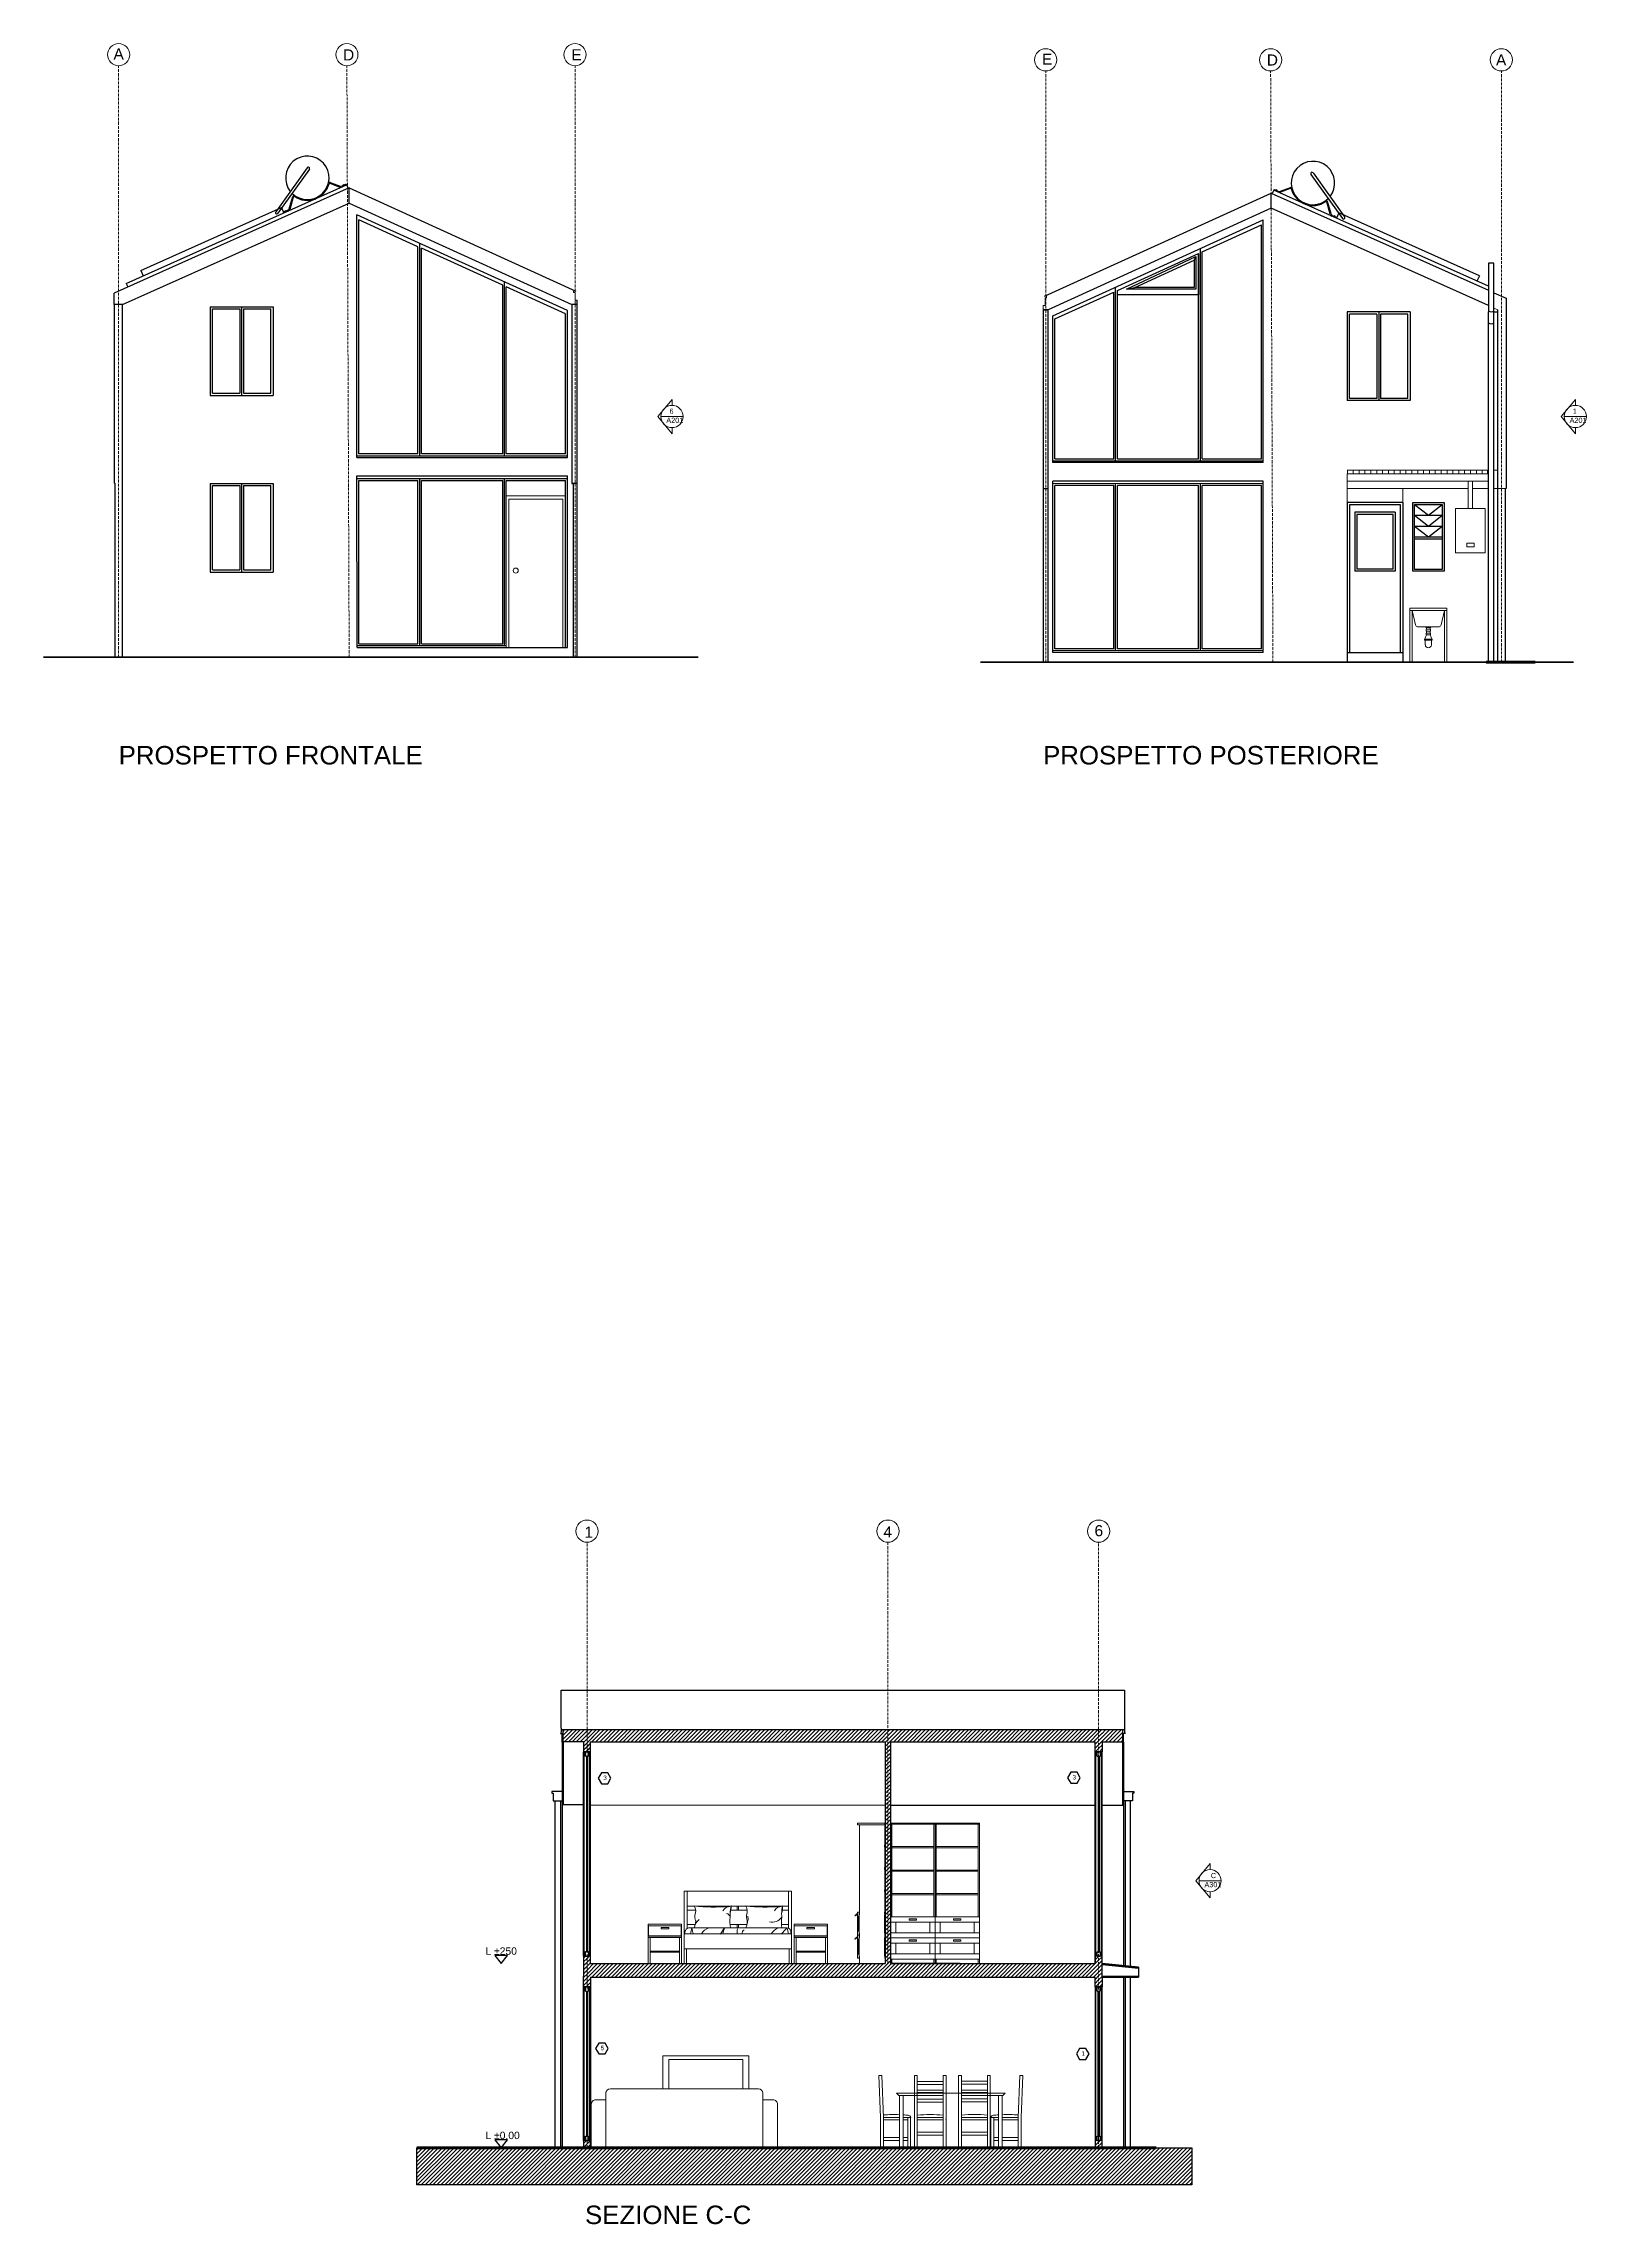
# Model space of a CAD drawing. Header units: millimetres. Extents: x 2499 to 8838, y 1331 to 6209.
# Drawn here: x 6750 to 8838, y 3258 to 6209 of the extents above; entities that cross this region are included whole.
import ezdxf

# ---------------------------------------------------------------- set-up
doc = ezdxf.new("R2010")
doc.units = ezdxf.units.MM
doc.header["$MEASUREMENT"] = 0
doc.linetypes.add('ACAD_ISO10W100', pattern=[18, 12, -3, 0, -3])
doc.linetypes.add('AUSGEZOGEN', pattern=[0])
doc.layers.add('ARREDI', color=8, linetype='Continuous', lineweight=18)
doc.layers.add('CAMPITURE', color=7, linetype='Continuous', lineweight=25)
for name, color, linetype in [('INFISSI', 4, 'Continuous'), ('NUMERAZIONE', 30, 'Continuous'), ('quote nuove', 2, 'Continuous'), ('STRUTTURA', 1, 'Continuous')]:
    doc.layers.add(name, color=color, linetype=linetype)
doc.styles.get("Standard").update_dxf_attribs({"font": 'Arial.ttf'})
pattern_1 = [(45, (3579.9004, 1769.8616), (-2.6516504, 2.6516504), [])]

msp = doc.modelspace()

# ---------------------------------------------------------------- texts
at = {"layer": 'NUMERAZIONE'}
for s, p in [('L ±250', (7348.2, 3622.8)), ('L ±0.00', (7348.2, 3373.3))]:
    msp.add_text(s, height=9.99, dxfattribs=at).set_placement(p)
at = {"layer": 'NUMERAZIONE', "lineweight": 0, "char_height": 7}
for s, insert, attachment_point in [('\\pt7,14;A201\\P', (7615.8, 5703), 3), (' 6', (7594.5, 5715.3), 1), ('\\pt7,14;A201\\P', (8838, 5703), 3), (' 1', (8816.7, 5715.3), 1), ('\\pt7,14;  \\PA301\\P', (8343.9, 3732.9), 3), ('\\pt7,14;  C\\P', (8336.8, 3733.5), 3)]:
    msp.add_mtext_dynamic_manual_height_columns(s, width=18.82, gutter_width=12.5, heights=[0], dxfattribs=dict(at, insert=insert, attachment_point=attachment_point))
at = {"layer": 'NUMERAZIONE', "ltscale": 0.1, "char_height": 6, "attachment_point": 1}
for s, insert in [('3', (7507.7, 3865.3)), ('3', (8142.6, 3866)), ('5', (7504.1, 3499.6)), ('1', (8154.6, 3492.2))]:
    msp.add_mtext_dynamic_manual_height_columns(s, width=0.582, gutter_width=12.5, heights=[0], dxfattribs=dict(at, insert=insert))
at = {"layer": 'quote nuove', "color": 253, "lineweight": 0, "char_height": 15, "attachment_point": 1}
for s, insert in [('A', (6844.9, 6202.7)), ('D', (7155.5, 6201.5)), ('E', (7464.5, 6201.6)), ('E', (8101.1, 6195.7)), ('D', (8405.4, 6194.6)), ('A', (8715.5, 6194.7)), ('1', (7482, 4202.2)), ('4', (7886.7, 4202.6)), ('6', (8172.3, 4204.2))]:
    msp.add_mtext_dynamic_manual_height_columns(s, width=15.192, gutter_width=12.5, heights=[0], dxfattribs=dict(at, insert=insert))
at = {"layer": 'STRUTTURA', "ltscale": 0.1, "char_height": 25, "attachment_point": 1}
for s, width, insert in [('PROSPETTO FRONTALE', 428.105, (6851.9, 5258.7)), ('PROSPETTO POSTERIORE', 546.045, (8102.7, 5258.7)), ('SEZIONE C-C', 233.908, (7482.9, 3283.3))]:
    msp.add_mtext_dynamic_manual_height_columns(s, width=width, gutter_width=12.5, heights=[0], dxfattribs=dict(at, insert=insert))

# ---------------------------------------------------------------- blocks, each defined once
blk = doc.blocks.new('armadio')
at = {"layer": 'ARREDI'}
for p, q in [((4984.6, 1033.7), (5044.6, 1033.7)), ((4984.6, 843.7), (4984.6, 1033.7)), ((5044.6, 1033.7), (5044.6, 843.7)), ((4984.6, 1032.1), (5044.6, 1032.1)), ((4986.2, 906.7), (4986.2, 1032.1)), ((4986.2, 1032.1), (4986.2, 921.6)), ((4986.2, 1032.1), (4986.2, 1001.9)), ((5044.6, 1032.1), (5043, 1032.1)), ((5043, 1032.1), (5043, 906.7)), ((4986.2, 1001.9), (5043, 1001.9)), ((4986.2, 1001.9), (4986.2, 1000.3)), ((4986.2, 1000.3), (5043, 1000.3)), ((4986.2, 970.2), (5043, 970.2)), ((4986.2, 968.6), (5043, 968.6)), ((4986.2, 938.4), (5043, 938.4)), ((4986.2, 936.8), (5043, 936.8)), ((4984.6, 878.2), (4984.6, 906.7)), ((4984.6, 906.7), (5044.6, 906.7)), ((4984.6, 906.7), (4984.6, 899.7)), ((4984.6, 899.7), (5044.6, 899.7)), ((4984.6, 899.7), (4991.6, 899.7)), ((4991.6, 899.7), (4991.6, 885.2)), ((5009.6, 904.2), (5009.6, 902.2)), ((5019.6, 904.2), (5009.6, 904.2)), ((5009.6, 902.2), (5019.6, 902.2)), ((5019.6, 902.2), (5019.6, 904.2)), ((5044.6, 899.7), (5037.6, 899.7)), ((5037.6, 899.7), (5037.6, 885.2)), ((5044.6, 906.7), (5044.6, 878.2)), ((5044.6, 885.2), (4984.6, 885.2)), ((4984.6, 849.7), (4984.6, 878.2)), ((4984.6, 878.2), (5043, 878.2)), ((4984.6, 878.2), (4984.6, 871.2)), ((5044.6, 878.2), (4984.6, 878.2)), ((4984.6, 871.2), (5044.6, 871.2)), ((4984.6, 871.2), (4991.6, 871.2)), ((5044.6, 856.7), (4984.6, 856.7)), ((4991.6, 871.2), (4991.6, 856.7)), ((5009.6, 875.7), (5009.6, 873.7)), ((5019.6, 875.7), (5009.6, 875.7)), ((5009.6, 873.7), (5019.6, 873.7)), ((5019.6, 873.7), (5019.6, 875.7)), ((5044.6, 871.2), (5037.6, 871.2)), ((5037.6, 871.2), (5037.6, 856.7)), ((5044.6, 878.2), (5044.6, 885.2)), ((5044.6, 878.2), (5044.6, 849.7)), ((5044.6, 849.7), (5044.6, 856.7)), ((5044.6, 849.7), (4984.6, 849.7)), ((4984.6, 843.7), (4986.2, 843.7)), ((4984.6, 843.7), (5044.6, 843.7)), ((4986.2, 849.7), (4986.2, 843.7)), ((5043, 843.7), (5043, 849.7)), ((5043, 843.7), (5044.6, 843.7)), ((5044.6, 843.7), (5044.6, 849.7)), ((5044.6, 843.7), (5044.6, 848.7))]:
    blk.add_line(p, q, dxfattribs=at)

# ---------------------------------------------------------------- hatches: boundary and pattern name
at = {"layer": 'ARREDI'}
h = msp.add_hatch(dxfattribs=at)
h.set_pattern_fill('LINE', color=256, scale=2.5, angle=270, style=0)
h.set_pattern_definition([(90, (54472.492, 2888.703), (-7.9375, 2e-15), [])])
h.paths.add_polyline_path([(8703.9, 5632.1), (8514.3, 5632.1), (8514.3, 5627.1), (8703.9, 5627.1)])
h = msp.add_hatch(dxfattribs=at)
h.set_pattern_fill('ANSI31', color=256, scale=0.2, angle=90)
h.set_pattern_definition([(135, (8118.50604, 4032.72134), (-0.4490128, -0.4490128), [])])
h.paths.add_polyline_path([(7888.8, 3799.8), (7889.1, 3799.8), (7889.1, 3618.4), (7888.8, 3618.4)])
at = {"layer": 'CAMPITURE'}
h = msp.add_hatch(dxfattribs=at)
h.set_pattern_fill('ANSI31', color=0, scale=30)
h.set_pattern_definition(pattern_1)
h.paths.add_polyline_path([(8177.8, 3620.9), (8175.8, 3620.9), (8173.1, 3620.9), (8173.1, 3611), (8173.1, 3610.9), (7897.6, 3610.9), (7897.6, 3611), (7896.6, 3611), (7896.6, 3910.9), (8173.2, 3910.9), (8173.2, 3897.5), (8177.8, 3897.5), (8177.8, 3927.5), (7485.6, 3927.5), (7485.6, 3897.5), (7490.3, 3897.5), (7490.3, 3910.9), (7769.4, 3910.9), (7889.1, 3910.9), (7889.1, 3610.9), (7831.9, 3611), (7490.3, 3610.9), (7490.3, 3621), (7485.6, 3621), (7485.6, 3579.5), (7490.3, 3579.5), (7490.3, 3592.5), (8173, 3592.5), (8173, 3579.5), (8177.8, 3579.5)])
h = msp.add_hatch(dxfattribs=at)
h.set_pattern_fill('ANSI31', color=256, scale=30)
h.set_pattern_definition([(45, (2162.0228, 0), (-2.6516504, 2.6516504), [])])
h.paths.add_polyline_path([(8177.8, 3371.5), (8175.8, 3371.5), (8173.1, 3371.5), (8173.1, 3361.5), (8177.8, 3361.5)])
h.paths.add_polyline_path([(8182.6, 3371.5), (8177.8, 3371.5), (8177.8, 3361.5), (8182.6, 3361.5)])
h.paths.add_polyline_path([(7485.6, 3371.5), (7483.6, 3371.5), (7480.9, 3371.5), (7480.9, 3361.5), (7485.6, 3361.5)])
h.paths.add_polyline_path([(7490.4, 3371.5), (7485.6, 3371.5), (7485.6, 3361.5), (7490.4, 3361.5)])
h = msp.add_hatch(dxfattribs=at)
h.set_pattern_fill('ANSI31', color=256, scale=30)
h.set_pattern_definition([(45, (4388.015, 1562.5324), (-2.6516504, 2.6516504), [])])
h.paths.add_polyline_path([(7255.4, 3361.5), (7255.4, 3311.5), (8304, 3311.5), (8304, 3361.5)])
at = {"layer": 'INFISSI'}
h = msp.add_hatch(color=256, dxfattribs=at)
h.dxf.hatch_style = 1
h.paths.add_polyline_path([(7486.3, 3891.5), (7485.6, 3891.5), (7485.6, 3627), (7486.3, 3627)])
h.paths.add_polyline_path([(7485.6, 3891.5), (7485.3, 3891.5), (7485.3, 3627), (7485.6, 3627)])
h = msp.add_hatch(color=4, dxfattribs=at)
h.dxf.hatch_style = 1
h.paths.add_polyline_path([(8178.6, 3891.5), (8177.6, 3891.5), (8177.6, 3626.9), (8178.6, 3626.9)])
h = msp.add_hatch(color=4, dxfattribs=at)
h.dxf.hatch_style = 1
h.paths.add_polyline_path([(7486.2, 3573.5), (7485.2, 3573.5), (7485.2, 3377.5), (7486.2, 3377.5)])
h = msp.add_hatch(color=4, dxfattribs=at)
h.dxf.hatch_style = 1
h.paths.add_polyline_path([(8178.4, 3573.5), (8177.4, 3573.5), (8177.4, 3377.5), (8178.4, 3377.5)])
at = {"layer": 'STRUTTURA'}
h = msp.add_hatch(dxfattribs=at)
h.set_pattern_fill('ANSI31', color=0, scale=30)
h.set_pattern_definition(pattern_1)
h.paths.add_polyline_path([(7485.6, 3621), (7480.8, 3621), (7480.8, 3609.5), (7480.8, 3593.5), (7480.8, 3579.5), (7485.6, 3579.5)])
h.paths.add_polyline_path([(7892.8, 3910.9), (7889.1, 3910.9), (7889.1, 3610.9), (7892.8, 3610.9)])
h.paths.add_polyline_path([(7896.6, 3910.9), (7892.8, 3910.9), (7892.8, 3610.9), (7896.6, 3610.9)])
h.paths.add_polyline_path([(8177.8, 3927.5), (7892.8, 3927.5), (7892.8, 3910.9), (7896.6, 3910.9), (8173.2, 3910.9), (8173.2, 3897.5), (8177.8, 3897.5)])
h.paths.add_polyline_path([(7892.8, 3927.5), (7485.6, 3927.5), (7485.6, 3897.5), (7490.3, 3897.5), (7490.3, 3910.9), (7769.4, 3910.9), (7889.1, 3910.9), (7892.8, 3910.9)])
h.paths.add_polyline_path([(7485.6, 3927.5), (7453.4, 3927.5), (7453.4, 3910.9), (7480.9, 3910.9), (7480.9, 3897.5), (7485.6, 3897.5)])
h = msp.add_hatch(dxfattribs=at)
h.set_pattern_fill('ANSI31', color=0, scale=30)
h.set_pattern_definition(pattern_1)
h.paths.add_polyline_path([(8182.7, 3927.5), (8177.8, 3927.5), (8177.8, 3897.5), (8182.7, 3897.5), (8182.7, 3897.5), (8182.6, 3910.9), (8182.7, 3910.9)])
h = msp.add_hatch(dxfattribs=at)
h.set_pattern_fill('ANSI31', color=0, scale=30)
h.set_pattern_definition(pattern_1)
h.paths.add_polyline_path([(8210.1, 3927.5), (8182.6, 3927.5), (8182.6, 3910.9), (8210.1, 3910.9)])
h = msp.add_hatch(dxfattribs=at)
h.set_pattern_fill('ANSI31', color=0, scale=30)
h.set_pattern_definition(pattern_1)
h.paths.add_polyline_path([(8182.6, 3620.9), (8177.8, 3620.9), (8177.8, 3579.5), (8179.7, 3579.5), (8182.5, 3579.5), (8182.5, 3592.5)])

# ---------------------------------------------------------------- linework, layer by layer
at = {"layer": 'ARREDI'}
for p, q in [((7467.5, 5872.3), (7467.5, 5874.3)), ((7467.5, 5874.3), (7470.6, 5874.3)), ((6845.9, 5871.7), (6845.9, 5856)), ((6845.9, 5856), (6846.9, 5856)), ((7469.5, 5872.3), (7467.5, 5872.3)), ((7469.5, 5861.9), (7469.5, 5872.3)), ((7472.4, 5861.9), (7469.5, 5861.9)), ((8102.7, 5849.1), (8102.7, 5855)), ((8102.7, 5855), (8105.4, 5855)), ((8109.8, 5849.1), (8102.7, 5849.1)), ((8107.5, 5867.3), (8104.4, 5867.3)), ((8105.4, 5855), (8105.4, 5865.3)), ((8105.4, 5865.3), (8107.5, 5865.3)), ((8107.5, 5865.3), (8107.5, 5867.3)), ((8718.1, 5848.8), (8712.8, 5851.3)), ((6845.9, 5614.2), (6846.9, 5614.2)), ((8514.3, 5632.1), (8705.3, 5632.1)), ((8514.3, 5617.1), (8514.3, 5607.1)), ((8677.7, 5612.1), (8677.7, 5617.1)), ((8683.7, 5612.1), (8683.7, 5617.1)), ((8703.9, 5627.1), (8703.9, 5632.1)), ((8712.8, 5632.1), (8718.1, 5632.1)), ((8677.7, 5607.1), (8514.3, 5607.1)), ((8514.3, 5588.1), (8514.3, 5607.1)), ((8589.3, 5588.1), (8589.3, 5607.1)), ((8705.3, 5607.1), (8683.7, 5607.1)), ((8729.2, 5607.1), (8712.8, 5607.1)), ((8729.2, 5607.1), (8727.8, 5607.1)), ((8599, 5444.6), (8599, 5442.6)), ((8599, 5444.6), (8599, 5372.1)), ((8648.5, 5445.1), (8599.5, 5445.1)), ((8648.5, 5442.1), (8599.5, 5442.1)), ((8602, 5442.1), (8606.6, 5422.6)), ((8602, 5442.1), (8602, 5372.1)), ((8646, 5442.1), (8641.4, 5422.6)), ((8646, 5442.1), (8646, 5372.1)), ((8649, 5444.6), (8649, 5372.1)), ((8638.5, 5420.1), (8609.5, 5420.1)), ((8619.9, 5402.1), (8619.9, 5395.6)), ((8621.5, 5416.9), (8621.5, 5418.9)), ((8621.5, 5411.6), (8621.5, 5413.9)), ((8621.5, 5408.9), (8621.5, 5409.1)), ((8626.5, 5408.9), (8621.5, 5408.9)), ((8626.5, 5416.9), (8626.5, 5418.9)), ((8626.5, 5411.6), (8626.5, 5413.9)), ((8626.5, 5408.9), (8626.5, 5409.1)), ((8628.1, 5402.1), (8628.1, 5395.6)), ((7466.7, 5379.1), (7472.4, 5379.1)), ((8599, 5372.1), (8589.3, 5372.1)), ((8646, 5372.1), (8602, 5372.1)), ((8705.3, 5372.1), (8649, 5372.1)), ((8714.8, 5372.1), (8712.8, 5372.1)), ((8727.8, 5372.1), (8718.1, 5372.1)), ((7851.6, 3801), (7851.6, 3798.6)), ((7851.6, 3798.6), (7888.8, 3798.6)), ((7889.1, 3801), (7851.7, 3801)), ((7853.6, 3798.6), (7856.7, 3798.6)), ((7853.6, 3798.6), (7854.1, 3798.6)), ((7856.7, 3798.6), (7853.6, 3798.6)), ((7854.1, 3680.6), (7854.1, 3798.6)), ((7888.8, 3799.8), (7889.1, 3799.8)), ((7888.8, 3799.8), (7888.8, 3618.4)), ((7888.3, 3770.9), (7888.3, 3768.5)), ((7888.3, 3740.8), (7888.3, 3738.4)), ((7617.2, 3610.9), (7617.2, 3709)), ((7617.2, 3709), (7762.2, 3709)), ((7617.2, 3709), (7621.2, 3709)), ((7621.2, 3709), (7621.2, 3658.3)), ((7759.2, 3709), (7758.2, 3709)), ((7758.2, 3709), (7758.2, 3658.8)), ((7758.2, 3692.5), (7758.2, 3688.2)), ((7762.2, 3709), (7759.2, 3709)), ((7762.2, 3709), (7762.2, 3651)), ((7888.3, 3710.7), (7888.3, 3708.3)), ((7613.4, 3664), (7568.4, 3664)), ((7568.4, 3664), (7568.4, 3610.9)), ((7568.4, 3664), (7568.4, 3662)), ((7613.4, 3664), (7568.4, 3664)), ((7568.4, 3664), (7568.4, 3662)), ((7568.4, 3662), (7613.4, 3662)), ((7568.4, 3662), (7613.4, 3662)), ((7596.1, 3659.9), (7586.1, 3659.9)), ((7586.1, 3659.9), (7586.1, 3657.9)), ((7596.1, 3659.9), (7586.1, 3659.9)), ((7586.1, 3659.9), (7586.1, 3657.9)), ((7596.1, 3657.9), (7596.1, 3659.9)), ((7596.1, 3657.9), (7596.1, 3659.9)), ((7613.4, 3610.9), (7613.4, 3664)), ((7621.2, 3688.6), (7631.1, 3688.6)), ((7632.7, 3683), (7621.2, 3683)), ((7621.2, 3663.6), (7632.1, 3663.6)), ((7632.8, 3688.6), (7677.6, 3688.6)), ((7679.1, 3663.6), (7702.3, 3663.6)), ((7702.3, 3683), (7680.3, 3683)), ((7680.5, 3688.6), (7747.3, 3688.6)), ((7688.7, 3683), (7688.7, 3688.6)), ((7688.7, 3688.6), (7690.7, 3688.6)), ((7688.7, 3659.2), (7688.7, 3663.6)), ((7689.7, 3663.6), (7690.7, 3663.6)), ((7690.7, 3688.6), (7690.7, 3683)), ((7690.7, 3663.6), (7690.7, 3659.2)), ((7748.8, 3663.6), (7758.2, 3663.6)), ((7758.2, 3683), (7750, 3683)), ((7750.1, 3688.6), (7758.2, 3688.6)), ((7765.9, 3610.9), (7765.9, 3664)), ((7765.9, 3664), (7810.9, 3664)), ((7810.9, 3662), (7765.9, 3662)), ((7783.2, 3659.9), (7793.2, 3659.9)), ((7783.2, 3657.9), (7783.2, 3659.9)), ((7793.2, 3659.9), (7793.2, 3657.9)), ((7810.9, 3664), (7810.9, 3610.9)), ((7810.9, 3664), (7810.9, 3662)), ((7850.9, 3678.1), (7848.1, 3675.6)), ((7848.9, 3676.4), (7848.9, 3676.4)), ((7848.9, 3676.4), (7848.9, 3676.4)), ((7854, 3680.6), (7851.6, 3680.6)), ((7851.6, 3680.6), (7851.6, 3649.4)), ((7854, 3675.2), (7851.6, 3675.2)), ((7853.6, 3675.2), (7852, 3675.2)), ((7852.7, 3675.2), (7852.7, 3654.8)), ((7852.8, 3654.8), (7852.8, 3675.2)), ((7854, 3680.6), (7854, 3653.5)), ((7854, 3680.6), (7854, 3652.7)), ((7854.1, 3680.6), (7854.1, 3678.2)), ((7854.1, 3678.2), (7854.1, 3676.9)), ((7888.1, 3676.9), (7888.1, 3652.2)), ((7888.1, 3676.9), (7888.1, 3652.2)), ((7888.3, 3680.6), (7888.3, 3678.2)), ((7568.4, 3648), (7613.4, 3648)), ((7568.4, 3648), (7568.4, 3646)), ((7568.4, 3646), (7613.4, 3646)), ((7570.9, 3610.9), (7570.9, 3646)), ((7586.1, 3657.9), (7596.1, 3657.9)), ((7586.1, 3657.9), (7596.1, 3657.9)), ((7610.9, 3610.9), (7610.9, 3646)), ((7613.4, 3648), (7613.4, 3627.7)), ((7617.2, 3610.9), (7617.2, 3651)), ((7617.2, 3651), (7762.2, 3651)), ((7617.2, 3631), (7762.2, 3631)), ((7620.2, 3651), (7762.2, 3651)), ((7620.2, 3610.9), (7620.2, 3631)), ((7690.7, 3651), (7688.7, 3651)), ((7762.2, 3651), (7759.2, 3651)), ((7759.2, 3631), (7759.2, 3610.9)), ((7762.2, 3651), (7762.2, 3610.9)), ((7810.9, 3648), (7765.9, 3648)), ((7765.9, 3648), (7765.9, 3627.7)), ((7810.9, 3646), (7765.9, 3646)), ((7768.4, 3610.9), (7768.4, 3646)), ((7793.2, 3657.9), (7783.2, 3657.9)), ((7808.4, 3610.9), (7808.4, 3646)), ((7810.9, 3648), (7810.9, 3646)), ((7850.9, 3646.7), (7848.1, 3644.2)), ((7848.9, 3645), (7848.9, 3645)), ((7848.9, 3645), (7848.9, 3645)), ((7854, 3654.8), (7851.6, 3654.8)), ((7854, 3649.4), (7851.6, 3649.4)), ((7854, 3649.2), (7851.6, 3649.2)), ((7851.6, 3649.2), (7851.6, 3618)), ((7854, 3643.8), (7851.6, 3643.8)), ((7853.6, 3654.8), (7852, 3654.8)), ((7853.6, 3643.8), (7852, 3643.8)), ((7852.7, 3643.8), (7852.7, 3623.4)), ((7854, 3652.6), (7854, 3652.2)), ((7854, 3649.2), (7854, 3622.1)), ((7854, 3649.2), (7854, 3621.3)), ((7854.1, 3652.2), (7854.1, 3645.5)), ((7888.1, 3645.5), (7888.1, 3620.8)), ((7610.9, 3627.7), (7570.9, 3627.7)), ((7570.9, 3626.2), (7610.9, 3626.2)), ((7745, 3611), (7580, 3611)), ((7768.4, 3627.7), (7808.4, 3627.7)), ((7808.4, 3626.2), (7768.4, 3626.2)), ((7831.9, 3611), (7889.1, 3610.9)), ((7886.4, 3611), (7834.3, 3611)), ((7854, 3623.4), (7851.6, 3623.4)), ((7854, 3618), (7851.6, 3618)), ((7853.6, 3623.4), (7852, 3623.4)), ((7854, 3621.2), (7854, 3620.8)), ((7854, 3620.8), (7854, 3618)), ((7854.1, 3620.8), (7854.1, 3611)), ((7888.8, 3618.4), (7889.1, 3618.4)), ((7588, 3485.9), (7704.7, 3485.9)), ((7588, 3441.5), (7588, 3485.9)), ((7704.7, 3485.9), (7704.7, 3441.5)), ((7596.5, 3481.1), (7696.3, 3481.1)), ((7596.5, 3441.5), (7596.5, 3481.1)), ((7696.3, 3481.1), (7696.3, 3441.5)), ((7882.6, 3402.4), (7880.4, 3459.4)), ((7884.6, 3459.4), (7880.4, 3459.4)), ((7886.6, 3402.5), (7884.6, 3459.4)), ((7928.5, 3459.4), (7928.5, 3361.5)), ((7928.5, 3459.4), (7932.4, 3459.4)), ((7932.4, 3459.4), (7932.4, 3361.5)), ((7967.4, 3459.4), (7967.4, 3361.5)), ((7967.4, 3459.4), (7971.4, 3459.4)), ((7971.4, 3459.4), (7971.4, 3361.5)), ((7988.4, 3459.5), (7988.4, 3361.6)), ((7988.4, 3459.5), (7992.4, 3459.5)), ((7992.4, 3459.5), (7992.4, 3361.6)), ((8027.3, 3459.5), (8027.3, 3361.6)), ((8027.3, 3459.5), (8031.3, 3459.5)), ((8031.3, 3459.5), (8031.3, 3361.6)), ((8069.2, 3402.5), (8071.2, 3459.4)), ((8071.2, 3459.4), (8075.3, 3459.4)), ((8073.1, 3402.4), (8075.3, 3459.4)), ((7511.2, 3426.5), (7511.2, 3435.5)), ((7717.5, 3441.5), (7517.2, 3441.5)), ((7723.5, 3426.5), (7723.5, 3435.5)), ((7904.4, 3435.4), (7913.1, 3435.4)), ((7907.4, 3432.4), (7904.4, 3435.4)), ((7904.4, 3435.4), (8051.4, 3435.4)), ((7904.8, 3435.4), (7913.6, 3435.4)), ((7904.8, 3435.4), (7947.3, 3435.4)), ((7913.1, 3432.4), (7907.4, 3432.4)), ((7907.8, 3432.4), (7913.6, 3432.4)), ((7908.4, 3432.4), (7908.4, 3382.5)), ((7908.4, 3432.4), (7908.4, 3406.4)), ((7918.6, 3432.4), (7912, 3432.4)), ((7918.6, 3435.4), (7913.1, 3435.4)), ((7913.4, 3432.4), (7913.4, 3382.5)), ((7913.4, 3432.4), (7947.3, 3432.4)), ((7913.4, 3432.4), (7913.4, 3378.5)), ((7913.6, 3435.4), (7929.4, 3435.4)), ((7932.4, 3451.4), (7967.4, 3451.4)), ((7932.4, 3447.4), (7967.4, 3447.4)), ((7932.4, 3439.4), (7967.4, 3439.4)), ((7932.4, 3436.4), (7967.4, 3436.4)), ((7932.4, 3435.4), (7967.4, 3435.4)), ((7932.4, 3432.4), (7967.4, 3432.4)), ((7932.8, 3427.4), (7967.4, 3427.4)), ((7966.8, 3435.4), (7953.5, 3435.4)), ((7967.4, 3436.4), (7955.6, 3436.4)), ((7966.8, 3435.4), (7967.4, 3435.4)), ((7992.4, 3451.5), (8027.3, 3451.5)), ((7992.4, 3447.5), (8027.3, 3447.5)), ((7992.4, 3439.5), (8027.3, 3439.5)), ((7992.4, 3436.6), (8027.3, 3436.6)), ((8027.3, 3435.4), (7992.4, 3435.4)), ((7992.4, 3432.4), (8027.3, 3432.4)), ((7992.7, 3427.6), (8027.3, 3427.6)), ((8051.3, 3435.4), (8005.7, 3435.4)), ((8005.7, 3432.4), (8037.1, 3432.4)), ((8027.3, 3436.6), (8015.6, 3436.6)), ((8037.1, 3435.4), (8042.6, 3435.4)), ((8037.1, 3432.4), (8043.7, 3432.4)), ((8037.1, 3432.4), (8043.7, 3432.4)), ((8042.3, 3432.4), (8042.3, 3378.5)), ((8042.3, 3432.4), (8042.3, 3378.5)), ((8051.4, 3435.4), (8042.6, 3435.4)), ((8042.6, 3432.4), (8048.3, 3432.4)), ((8042.6, 3432.4), (8048.4, 3432.4)), ((8047.3, 3432.4), (8047.3, 3406.4)), ((8047.3, 3432.4), (8047.3, 3406.4)), ((8048.3, 3432.4), (8051.3, 3435.4)), ((8048.4, 3432.4), (8051.4, 3435.4)), ((7882.6, 3361.5), (7882.6, 3402.4)), ((7886.6, 3361.5), (7886.6, 3402.5)), ((7908.4, 3402.5), (7886.6, 3402.5)), ((7908.4, 3399.5), (7886.6, 3399.5)), ((7908.4, 3406.4), (7908.4, 3378.5)), ((7923.5, 3402.5), (7913.4, 3402.5)), ((7919.5, 3399.5), (7913.4, 3399.5)), ((7919.5, 3361.5), (7919.5, 3402.5)), ((7923.5, 3361.5), (7923.5, 3402.5)), ((7932.4, 3423.4), (7967.4, 3423.4)), ((7932.4, 3402.5), (7967.4, 3402.5)), ((7932.4, 3399.5), (7967.4, 3399.5)), ((7992.4, 3423.6), (8027.3, 3423.6)), ((7992.4, 3402.6), (8027.3, 3402.6)), ((7992.4, 3399.6), (8027.3, 3399.6)), ((8032.2, 3402.5), (8042.3, 3402.5)), ((8032.2, 3361.5), (8032.2, 3402.5)), ((8036.2, 3361.5), (8036.2, 3402.5)), ((8036.2, 3399.5), (8042.3, 3399.5)), ((8047.3, 3406.4), (8047.3, 3378.5)), ((8047.3, 3406.4), (8047.3, 3378.5)), ((8047.3, 3402.5), (8069.2, 3402.5)), ((8047.3, 3399.5), (8069.2, 3399.5)), ((8069.2, 3361.5), (8069.2, 3402.5)), ((8073.2, 3361.5), (8073.2, 3402.4)), ((7908.4, 3375.5), (7886.6, 3375.5)), ((7908.4, 3371.5), (7886.6, 3371.5)), ((7908.4, 3382.5), (7908.4, 3361.5)), ((7908.4, 3378.5), (7908.4, 3361.5)), ((7913.4, 3382.5), (7913.4, 3361.5)), ((7913.4, 3378.5), (7913.4, 3361.5)), ((7919.5, 3375.5), (7913.4, 3375.5)), ((7919.5, 3371.5), (7913.4, 3371.5)), ((7932.4, 3382.5), (7967.4, 3382.5)), ((7932.4, 3378.5), (7967.4, 3378.5)), ((7992.4, 3382.6), (8027.3, 3382.6)), ((7992.4, 3378.6), (8027.3, 3378.6)), ((8036.2, 3375.5), (8042.3, 3375.5)), ((8036.2, 3371.5), (8042.3, 3371.5)), ((8042.3, 3378.5), (8042.3, 3361.5)), ((8042.3, 3378.5), (8042.3, 3361.5)), ((8047.3, 3378.5), (8047.3, 3361.5)), ((8047.3, 3378.5), (8047.3, 3361.5)), ((8047.3, 3375.5), (8069.2, 3375.5)), ((8047.3, 3371.5), (8069.2, 3371.5))]:
    msp.add_line(p, q, dxfattribs=at)
for points in [[(8514.3, 5617.1), (8705.3, 5617.1), (8705.3, 5627.1), (8514.3, 5627.1)], [(8629.1, 5403.3), (8618.9, 5403.3), (8618.9, 5402.1), (8629.1, 5402.1)], [(8627.8, 5420.1), (8620.3, 5420.1), (8620.3, 5419.6), (8627.8, 5419.6)], [(8627.1, 5416.9), (8621, 5416.9), (8621, 5413.9), (8627.1, 5413.9)], [(8627.1, 5411.6), (8621, 5411.6), (8621, 5409.1), (8627.1, 5409.1)], [(7889.1, 3801), (7851.6, 3801), (7851.6, 3798.6), (7889.1, 3798.6)], [(7888.8, 3618.4), (7889.1, 3618.4), (7889.1, 3799.8), (7888.8, 3799.8)], [(7568.4, 3662), (7613.4, 3662), (7613.4, 3648), (7568.4, 3648)], [(7568.6, 3661.8), (7613.2, 3661.8), (7613.2, 3648.2), (7568.6, 3648.2)], [(7810.9, 3662), (7765.9, 3662), (7765.9, 3648), (7810.9, 3648)], [(7810.7, 3661.8), (7766.1, 3661.8), (7766.1, 3648.2), (7810.7, 3648.2)]]:
    msp.add_lwpolyline(points, close=True, dxfattribs=at)
for points in [[(8677.7, 5580.1), (8677.7, 5612.1)], [(8683.7, 5580.1), (8683.7, 5612.1)], [(8660.7, 5580.1), (8700.7, 5580.1), (8700.7, 5520.1), (8660.7, 5520.1), (8660.7, 5580.1)], [(8675.9, 5533), (8685.9, 5533), (8685.9, 5528), (8675.9, 5528), (8675.9, 5533)], [(8621.5, 5408.9), (8619.3, 5403.8), (8619.3, 5403.3), (8619.3, 5403.3)], [(8620.8, 5419.6), (8621.1, 5418.9), (8624, 5418.9)], [(8627.2, 5419.6), (8626.9, 5418.9), (8624, 5418.9)], [(8626.5, 5408.9), (8628.8, 5403.8), (8628.8, 5403.3), (8628.8, 5403.3)], [(7889.1, 3611), (7889.1, 3910.9)], [(7851.6, 3676.9), (7850.7, 3676.9), (7848.4, 3675.3), (7848.1, 3675.6)], [(7851.6, 3678.1), (7850.9, 3678.1)], [(7851.6, 3645.5), (7850.7, 3645.5), (7848.4, 3643.9), (7848.1, 3644.2)], [(7851.6, 3646.7), (7850.9, 3646.7)], [(7854, 3652.7), (7854, 3654.8), (7851.6, 3654.8), (7851.6, 3649.4), (7854, 3649.4), (7854, 3652.6)]]:
    msp.add_lwpolyline(points, dxfattribs=at)
for points in [[(7617.9, 3651), (7617.9, 3654.2, -0.226794), (7622.9, 3659.2), (7645, 3659.2)], [(7645, 3659.2), (7756.2, 3659.2, -0.414214), (7761.2, 3654.2), (7761.2, 3651)], [(7491.4, 3361.5), (7511.2, 3361.5), (7511.2, 3426.5), (7497.4, 3426.5, 0.414214), (7491.4, 3420.5), (7491.4, 3361.5)]]:
    msp.add_lwpolyline(points, format="xyb", dxfattribs=at)
msp.add_lwpolyline([(7723.5, 3361.5), (7743.4, 3361.5), (7743.4, 3420.5, 0.414214), (7737.4, 3426.5), (7723.5, 3426.5)], format="xyb", close=True, dxfattribs=at)
for centre, radius, start, end in [((8422.5, 6012), 4.14, 245.8899, 290.8899), ((8422.5, 6012), 2.98, 245.8899, 290.8899), ((8599.5, 5444.6), 0.5, 90, 180), ((8599.5, 5442.6), 0.5, 180, 270), ((8648.5, 5444.6), 0.5, 0, 90), ((8648.5, 5442.6), 0.5, 270, 0), ((8609.5, 5423.1), 3, 189.4623, 270), ((8638.5, 5423.1), 3, 270, 350.5377), ((8624, 5395.6), 4.09, 180, 0), ((7618, 3681.8), 14.7, 338.3017, 28.2264), ((7656.1, 3891), 203.7, 262.901, 275.8035), ((7647.1, 3657.3), 16.2, 126.5711, 173.5704), ((7645.5, 3674.5), 14, 172.4632, 202.983), ((7617.4, 3667.8), 15.3, 343.77, 4.7767), ((7681.6, 3675.4), 13.8, 94.6803, 150.371), ((7675.4, 3697), 9.42, 256.3005, 303.1425), ((7673.3, 3672.5), 6.2, 10.6689, 79.6058), ((7720.8, 3667.3), 41.9, 171.3566, 190.9724), ((7815.1, 3667.3), 136.4, 170.8108, 175.1902), ((7654.9, 3687), 25.7, 341.3058, 4.6952), ((7876, 3682.6), 196.8, 181.1124, 182.6095), ((7687.7, 3681.8), 14.7, 338.3017, 28.2264), ((7725.8, 3891), 203.7, 262.901, 275.8035), ((7668.7, 3673.1), 34.8, 336.3888, 3.5378), ((7715.2, 3674.5), 14, 172.4632, 202.983), ((7687.1, 3667.8), 15.3, 343.77, 4.7767), ((7736.6, 3682), 15, 254.058, 326.1746), ((7751.3, 3675.4), 13.8, 94.6803, 150.371), ((7745, 3697), 9.42, 256.3005, 303.1425), ((7790.5, 3667.3), 41.9, 171.3566, 190.9724), ((7884.8, 3667.3), 136.4, 170.8108, 175.1902), ((7724.6, 3687), 25.7, 341.3058, 4.6952), ((7945.7, 3682.6), 196.8, 181.1124, 182.6095), ((7915.7, 3591.5), 296, 166.7942, 168.4201), ((7653.4, 3661.2), 25.9, 184.6309, 203.4412), ((7654.6, 3644.2), 15.5, 104.773, 154.0966), ((7691.6, 3638.4), 28.3, 133.0814, 153.8306), ((7688, 3649.4), 18.5, 148.2707, 175.2085), ((7719.3, 3652.2), 30.7, 169.0714, 182.3217), ((7702.1, 3651.5), 6.5, 126.2005, 184.8458), ((7753.7, 3639.3), 22.1, 116.2646, 148.2847), ((7869.5, 3548.5), 158.3, 135.6786, 139.6938), ((7731.9, 3649.4), 26.2, 3.4318, 21.9273), ((7517.2, 3435.5), 6, 90, 180), ((7717.5, 3435.5), 6, 0, 90), ((7901.1, 3195.3), 211.2, 88.0326, 93.9585), ((7901.1, 3195.3), 211.2, 84.7808, 86.6756), ((7920, 3402), 3.62, 8.6083, 90.0867), ((7949.9, 3195.3), 211.2, 85.2279, 94.7278), ((8009.8, 3195.4), 211.2, 85.2279, 94.7278), ((8035.8, 3402), 3.62, 89.9133, 171.3917), ((8054.6, 3195.3), 211.2, 93.3244, 95.2192), ((8054.6, 3195.3), 211.2, 86.0415, 91.9674)]:
    msp.add_arc(centre, radius, start, end, dxfattribs=at)
msp.add_point((7971.4, 3399.5), dxfattribs=at)
at = {"layer": 'INFISSI', "color": 4, "lineweight": -2}
for p, q in [((7174.3, 5649.1), (7174.2, 5977.5)), ((7459, 5847.9), (7174.2, 5977.5)), ((7256.9, 5934.4), (7176.9, 5970.8)), ((7176.9, 5654.1), (7176.9, 5970.8)), ((8115.9, 5841), (8400.7, 5970.6)), ((8318.1, 5927.5), (8398.1, 5963.9)), ((8398.1, 5647.1), (8398.1, 5963.9)), ((8400.6, 5642.2), (8400.7, 5970.6)), ((7256.9, 5654.1), (7256.9, 5934.4)), ((7259.3, 5651.6), (7259.3, 5938.8)), ((7371.5, 5882.2), (7261.7, 5932.2)), ((7261.7, 5654.1), (7261.7, 5932.2)), ((8203.4, 5875.3), (8313.2, 5925.3)), ((8313.2, 5647.2), (8313.2, 5925.3)), ((8315.6, 5644.7), (8315.6, 5931.9)), ((8318.1, 5647.2), (8318.1, 5927.5)), ((7371.5, 5654.1), (7371.5, 5882.2)), ((7374.1, 5651.5), (7374, 5886.6)), ((7456.5, 5843.5), (7376.3, 5880)), ((7376.3, 5654.1), (7376.3, 5880)), ((8200.9, 5644.7), (8200.9, 5879.6)), ((8203.4, 5647.2), (8203.4, 5875.3)), ((7459, 5649.1), (7459, 5847.9)), ((8118.4, 5836.6), (8198.6, 5873.1)), ((8198.6, 5647.2), (8198.6, 5873.1)), ((7456.5, 5654.1), (7456.5, 5843.5)), ((8115.9, 5642.2), (8115.9, 5841)), ((8118.4, 5647.2), (8118.4, 5836.6)), ((7174.3, 5649.1), (7459, 5649.1)), ((7256.9, 5654.1), (7176.9, 5654.1)), ((7371.5, 5654.1), (7261.7, 5654.1)), ((7456.5, 5654.1), (7376.3, 5654.1)), ((8115.9, 5642.2), (8115.9, 5647.2)), ((8400.6, 5642.2), (8115.9, 5642.2)), ((8118.4, 5647.2), (8198.6, 5647.2)), ((8203.4, 5647.2), (8313.2, 5647.2)), ((8318.1, 5647.2), (8398.1, 5647.1)), ((7174.4, 5392.1), (7174.3, 5624.1)), ((7174.3, 5624.1), (7459, 5624.1)), ((7176.9, 5618.2), (7256.9, 5618.2)), ((7176.9, 5397.1), (7176.9, 5618.2)), ((7256.9, 5397.1), (7256.9, 5618.2)), ((7259.3, 5394.6), (7259.3, 5620.7)), ((7261.7, 5397.1), (7261.7, 5618.2)), ((7261.7, 5618.2), (7371.5, 5618.2)), ((7371.5, 5397.1), (7371.5, 5618.2)), ((7374, 5394.6), (7374, 5620.7)), ((7376.3, 5397.1), (7376.3, 5618.2)), ((7376.3, 5618.2), (7456.5, 5618.2)), ((7456.5, 5392.1), (7456.5, 5618.2)), ((7459, 5392.1), (7459, 5624.1)), ((8115.9, 5385.2), (8115.9, 5617.2)), ((8400.6, 5617.2), (8115.9, 5617.2)), ((8198.6, 5611.3), (8118.4, 5611.3)), ((8118.4, 5390.2), (8118.4, 5611.3)), ((8198.6, 5390.2), (8198.6, 5611.3)), ((8200.9, 5387.7), (8200.9, 5613.8)), ((8203.4, 5390.2), (8203.4, 5611.3)), ((8313.2, 5611.3), (8203.4, 5611.3)), ((8313.2, 5390.2), (8313.2, 5611.3)), ((8315.6, 5387.7), (8315.6, 5613.8)), ((8318.1, 5390.2), (8318.1, 5611.3)), ((8398.1, 5611.3), (8318.1, 5611.3)), ((8398.1, 5390.2), (8398.1, 5611.3)), ((8400.6, 5385.2), (8400.6, 5617.2))]:
    msp.add_line(p, q, dxfattribs=at)
at = {"layer": 'INFISSI', "linetype": 'AUSGEZOGEN'}
for p, q in [((8203.4, 5875.3), (8313.2, 5925.3)), ((8215.5, 5876.9), (8309.6, 5921)), ((8226.9, 5879.3), (8307.1, 5916.4)), ((8307.1, 5916.4), (8307.1, 5879.3)), ((8309.6, 5921), (8309.6, 5876.9)), ((8313.2, 5925.3), (8313.2, 5869.2)), ((8309.6, 5876.9), (8215.5, 5876.9)), ((8307.1, 5879.3), (8226.9, 5879.3))]:
    msp.add_line(p, q, dxfattribs=at)
at = {"layer": 'INFISSI'}
for p, q in [((8309.6, 5921), (8307.1, 5916.4)), ((8215.5, 5876.9), (8226.9, 5879.3)), ((8313.2, 5869.2), (8203.4, 5869.2)), ((7174.3, 5651.5), (7459, 5651.6)), ((8115.9, 5644.7), (8400.6, 5644.6)), ((7174.3, 5620.7), (7459, 5620.7)), ((8400.6, 5613.7), (8115.9, 5613.8)), ((8589.3, 5588.1), (8589.3, 5372.1)), ((8579.3, 5575.1), (8524.3, 5575.1)), ((8524.3, 5575.1), (8524.3, 5495.1)), ((8576.3, 5572.1), (8527.3, 5572.1)), ((8527.3, 5572.1), (8527.3, 5498.1)), ((8576.3, 5498.1), (8576.3, 5572.1)), ((8579.3, 5575.1), (8579.3, 5495.1)), ((8579.3, 5495.1), (8524.3, 5495.1)), ((8576.3, 5498.1), (8527.3, 5498.1)), ((8514.3, 5487.1), (8514.3, 5372.1)), ((7174.4, 5394.6), (7376.3, 5394.6)), ((8400.6, 5387.6), (8115.9, 5387.7)), ((8514.3, 5385.1), (8589.3, 5385.1)), ((7483.6, 3891.5), (7483.6, 3897.5)), ((7487.6, 3897.5), (7487.6, 3891.5)), ((7489.3, 3621), (7489.3, 3897.5)), ((8175.9, 3891.5), (8175.9, 3897.5)), ((8179.9, 3897.5), (8179.9, 3891.5)), ((7483.6, 3891.5), (7487.6, 3891.5)), ((7485.3, 3627), (7485.3, 3891.5)), ((7486.3, 3627), (7486.3, 3891.5)), ((8175.9, 3891.5), (8179.9, 3891.5)), ((8177.6, 3626.9), (8177.6, 3891.5)), ((8178.6, 3626.9), (8178.6, 3891.5)), ((7490.3, 3611), (7490.3, 3827.5)), ((8173.1, 3611), (8173.2, 3827.5)), ((8174.2, 3620.9), (8174.2, 3827.5)), ((8182.6, 3620.9), (8182.7, 3827.5)), ((7480.8, 3621), (7480.8, 3774.1)), ((7483.5, 3627), (7487.5, 3627)), ((7483.5, 3621), (7483.5, 3627)), ((7487.5, 3627), (7487.5, 3621)), ((8175.8, 3626.9), (8179.8, 3626.9)), ((8175.8, 3620.9), (8175.8, 3626.9)), ((8179.8, 3626.9), (8179.8, 3620.9)), ((7481.9, 3371.5), (7481.8, 3579.5)), ((7483.5, 3573.5), (7483.5, 3579.5)), ((7483.5, 3573.5), (7487.5, 3573.5)), ((7485.2, 3377.5), (7485.2, 3573.5)), ((7486.2, 3377.5), (7486.2, 3573.5)), ((7487.5, 3579.5), (7487.5, 3573.5)), ((8175.7, 3573.5), (8175.7, 3579.5)), ((8175.7, 3573.5), (8179.7, 3573.5)), ((8177.4, 3377.5), (8177.4, 3573.5)), ((8178.4, 3377.5), (8178.4, 3573.5)), ((8179.7, 3579.5), (8179.7, 3573.5)), ((8181.7, 3371.5), (8181.6, 3579.5)), ((7483.6, 3377.5), (7487.6, 3377.5)), ((7483.6, 3371.5), (7483.6, 3377.5)), ((7487.6, 3377.5), (7487.6, 3371.5)), ((8175.8, 3377.5), (8179.8, 3377.5)), ((8175.8, 3371.5), (8175.8, 3377.5)), ((8179.8, 3377.5), (8179.8, 3371.5))]:
    msp.add_line(p, q, dxfattribs=at)
at = {"layer": 'INFISSI', "color": 4}
for p, q in [((6975.8, 5853.1), (6975.8, 5733.1)), ((6975.8, 5853.1), (7060.8, 5853.1)), ((6978.8, 5850.1), (7015.8, 5850.1)), ((6978.8, 5736.1), (6978.8, 5850.1)), ((7015.8, 5850.1), (7015.8, 5736.1)), ((7018.3, 5853.1), (7018.3, 5733.1)), ((7020.8, 5850.1), (7057.8, 5850.1)), ((7020.8, 5850.1), (7020.8, 5736.1)), ((7057.8, 5736.1), (7057.8, 5850.1)), ((7060.8, 5853.1), (7060.8, 5733.1)), ((8599.3, 5846.1), (8514.3, 5846.1)), ((8514.3, 5846.1), (8514.3, 5726.1)), ((8556.8, 5846.1), (8556.8, 5726.1)), ((8599.3, 5846.1), (8599.3, 5726.1)), ((8554.3, 5843.1), (8517.3, 5843.1)), ((8517.3, 5729.1), (8517.3, 5843.1)), ((8554.3, 5843.1), (8554.3, 5729.1)), ((8596.3, 5843.1), (8559.3, 5843.1)), ((8559.3, 5843.1), (8559.3, 5729.1)), ((8596.3, 5729.1), (8596.3, 5843.1)), ((6975.8, 5733.1), (7060.8, 5733.1)), ((6978.8, 5736.1), (7015.8, 5736.1)), ((7020.8, 5736.1), (7057.8, 5736.1)), ((8599.3, 5726.1), (8514.3, 5726.1)), ((8554.3, 5729.1), (8517.3, 5729.1)), ((8596.3, 5729.1), (8559.3, 5729.1)), ((6975.8, 5614.1), (6975.8, 5494.1)), ((6975.8, 5614.1), (7060.8, 5614.1)), ((6978.8, 5611.1), (7015.8, 5611.1)), ((6978.8, 5497.1), (6978.8, 5611.1)), ((7015.8, 5611.1), (7015.8, 5497.1)), ((7018.3, 5614.1), (7018.3, 5494.1)), ((7020.8, 5611.1), (7057.8, 5611.1)), ((7020.8, 5611.1), (7020.8, 5497.1)), ((7057.8, 5497.1), (7057.8, 5611.1)), ((7060.8, 5614.1), (7060.8, 5494.1)), ((6975.8, 5494.1), (7060.8, 5494.1)), ((6978.8, 5497.1), (7015.8, 5497.1)), ((7020.8, 5497.1), (7057.8, 5497.1)), ((7174.4, 5392.1), (7459, 5392.1)), ((7176.9, 5397.1), (7256.9, 5397.1)), ((7261.7, 5397.1), (7371.5, 5397.1)), ((8400.6, 5385.1), (8115.9, 5385.1)), ((8198.6, 5390.2), (8118.4, 5390.2)), ((8313.2, 5390.2), (8203.4, 5390.2)), ((8398.1, 5390.2), (8318.1, 5390.2))]:
    msp.add_line(p, q, dxfattribs=at)
at = {"layer": 'INFISSI', "lineweight": 20}
for p, q in [((7376.3, 5597.1), (7376.3, 5392.1)), ((7456.5, 5597.1), (7376.3, 5597.1)), ((7452.9, 5592.9), (7380, 5592.9)), ((7380, 5592.9), (7380, 5392.1)), ((7452.9, 5392.1), (7452.9, 5592.9)), ((7456.5, 5392.1), (7456.5, 5597.1))]:
    msp.add_line(p, q, dxfattribs=at)
at = {"layer": 'INFISSI'}
for points in [[(8589.3, 5588.1), (8589.3, 5588.1), (8514.3, 5588.1), (8514.3, 5385.1)], [(8586.3, 5385.1), (8586.3, 5585.1), (8517.3, 5585.1), (8517.3, 5385.1)], [(7481.8, 3774.1), (7480.8, 3774.1), (7480.9, 3897.5)], [(7481.8, 3779.1), (7481.8, 3897.5)], [(7489.3, 3779.1), (7490.3, 3779.1), (7490.3, 3897.5)], [(8173.2, 3827.5), (8173.2, 3897.5)], [(8174.2, 3827.5), (8174.2, 3897.5)], [(8181.7, 3827.5), (8181.7, 3897.5)], [(8182.7, 3822.5), (8182.7, 3822.5), (8182.7, 3897.5)], [(7481.8, 3621), (7481.8, 3827.5)], [(8181.7, 3620.9), (8181.7, 3827.5)], [(7480.9, 3371.5), (7480.9, 3371.5), (7480.9, 3579.5)], [(7489.4, 3371.5), (7489.4, 3579.5)], [(7490.3, 3579.5), (7490.4, 3371.5)], [(8173, 3579.5), (8173.1, 3361.5)], [(8174.1, 3371.5), (8174.1, 3579.5)], [(8182.6, 3371.5), (8182.6, 3371.5), (8182.5, 3579.5)]]:
    msp.add_lwpolyline(points, dxfattribs=at)
at = {"layer": 'INFISSI', "color": 4}
for points in [[(8602.8, 5495.1), (8602.8, 5588.1), (8645.3, 5588.1), (8645.3, 5495.1)], [(8605.3, 5497.6), (8605.3, 5585.6), (8642.8, 5585.6), (8642.8, 5497.6)]]:
    msp.add_lwpolyline(points, close=True, dxfattribs=at)
for points in [[(8605.3, 5585.6), (8624, 5571), (8642.8, 5585.6)], [(8605.3, 5571), (8642.8, 5571)], [(8605.3, 5571), (8624, 5556.3), (8642.8, 5571)], [(8605.3, 5556.3), (8642.8, 5556.3)], [(8605.3, 5556.3), (8624, 5541.6), (8642.8, 5556.3)], [(8605.3, 5541.6), (8642.8, 5541.6)], [(8605.3, 5539.1), (8642.8, 5539.1)]]:
    msp.add_lwpolyline(points, dxfattribs=at)
at = {"layer": 'INFISSI'}
for points in [[(7485.3, 3891.5), (7486.3, 3891.5), (7486.3, 3627), (7485.3, 3627)], [(8177.6, 3891.5), (8178.6, 3891.5), (8178.6, 3626.9), (8177.6, 3626.9)], [(7485.2, 3573.5), (7486.2, 3573.5), (7486.2, 3377.5), (7485.2, 3377.5)], [(8177.4, 3573.5), (8178.4, 3573.5), (8178.4, 3377.5), (8177.4, 3377.5)]]:
    msp.add_lwpolyline(points, close=True, dxfattribs=at)
at = {"layer": 'INFISSI', "lineweight": 20}
msp.add_circle((7389.2, 5496.1), 3.41, dxfattribs=at)
at = {"layer": 'NUMERAZIONE', "lineweight": 0}
for p, q in [((7581.3, 5704.6), (7600.7, 5727.8)), ((7600.7, 5727.8), (7600.7, 5719.5)), ((8803.5, 5704.6), (8822.9, 5727.8)), ((8822.9, 5727.8), (8822.9, 5719.5)), ((7581.3, 5704.6), (7600.7, 5681.3)), ((7585.7, 5704.6), (7615.6, 5704.6)), ((8803.5, 5704.6), (8822.9, 5681.3)), ((8807.9, 5704.6), (8837.8, 5704.6)), ((7600.7, 5681.3), (7600.7, 5689.6)), ((8822.9, 5681.3), (8822.9, 5689.6)), ((8309.3, 3723), (8328.7, 3746.3)), ((8309.3, 3723), (8328.7, 3699.8)), ((8313.8, 3723), (8343.7, 3723)), ((8328.7, 3746.3), (8328.7, 3738)), ((8328.7, 3699.8), (8328.7, 3708.1))]:
    msp.add_line(p, q, dxfattribs=at)
at = {"layer": 'NUMERAZIONE'}
for points in [[(7518, 3861.7), (7513.7, 3869.1), (7505.2, 3869.1), (7500.9, 3861.7), (7505.2, 3854.3), (7513.7, 3854.3)], [(8152.9, 3862.3), (8148.6, 3869.7), (8140.1, 3869.7), (8135.8, 3862.3), (8140.1, 3854.9), (8148.6, 3854.9)], [(7361, 3621.7), (7369.5, 3611), (7377.9, 3621.7)], [(7514.4, 3495.9), (7510.1, 3503.3), (7501.6, 3503.3), (7497.3, 3495.9), (7501.6, 3488.5), (7510.1, 3488.5)], [(8164.9, 3488.6), (8160.6, 3496), (8152.1, 3496), (8147.8, 3488.6), (8152.1, 3481.2), (8160.6, 3481.2)], [(7361, 3372.2), (7369.5, 3361.5), (7377.9, 3372.2)]]:
    msp.add_lwpolyline(points, close=True, dxfattribs=at)
at = {"layer": 'NUMERAZIONE', "lineweight": 0}
for centre in [(7600.7, 5704.6), (8822.9, 5704.6), (8328.7, 3723)]:
    msp.add_circle(centre, 15, dxfattribs=at)
at = {"layer": 'quote nuove', "color": 253, "linetype": 'ACAD_ISO10W100', "lineweight": 0, "ltscale": 0.3}
for p, q in [((6851.9, 5379), (6851.9, 6179.3)), ((7163.8, 5379.1), (7160.7, 6179.3)), ((7469.5, 5379), (7469.5, 6179.3)), ((8106.3, 5372.1), (8106.3, 6172.3)), ((8413.7, 5372.2), (8410.6, 6172.3)), ((8722.9, 5372.1), (8722.9, 6172.3)), ((7485.6, 3361.5), (7485.6, 4181.1)), ((7892.8, 3611), (7892.8, 4181.1)), ((8177.8, 3361.5), (8177.8, 4181.1))]:
    msp.add_line(p, q, dxfattribs=at)
at = {"layer": 'quote nuove', "color": 253, "lineweight": 0}
for centre in [(6851.9, 6194.3), (7160.7, 6194.3), (7469.4, 6194.3), (8106.3, 6187.3), (8410.6, 6187.3), (8722.8, 6187.3), (7485.6, 4196.1), (7892.8, 4196.1), (8177.9, 4196.1)]:
    msp.add_circle(centre, 15, dxfattribs=at)
at = {"layer": 'STRUTTURA'}
for p, q in [((7107, 6041.3), (7064.4, 5981.7)), ((7109.9, 6039.2), (7067.3, 5979.6)), ((7138.2, 6021.3), (7151.4, 6016.2)), ((8465.1, 6032.2), (8507.8, 5972.6)), ((8468, 6034.3), (8510.7, 5974.7)), ((7163.8, 6014), (6845.9, 5871.7)), ((6857, 5856), (7163.7, 5993.4)), ((7082.7, 5985.7), (7087.4, 6002.4)), ((7083.8, 5985.3), (7088.6, 6002.1)), ((7137.8, 6020.2), (7151, 6015.1)), ((7159.8, 6019), (7153.7, 6016.3)), ((7155.8, 6018), (7157.1, 6018.6)), ((7156, 6017.4), (7155.8, 6017.9)), ((7156.3, 6017.5), (7156.1, 6018.1)), ((7156.9, 6018.5), (7157.2, 6017.9)), ((7157.2, 6018.6), (7157.5, 6018)), ((7159.8, 6019), (7160.3, 6018)), ((7163.7, 5993.4), (7163.8, 6014)), ((7163.7, 5993.4), (7465.2, 5856.1)), ((7163.8, 6014), (7470.6, 5874.3)), ((8104.4, 5867.3), (8411.2, 6007)), ((8411.2, 6007), (8705.3, 5875.6)), ((8415.2, 6012), (8414.8, 6011)), ((8415.2, 6012), (8421.3, 6009.3)), ((8417.8, 6011.6), (8417.6, 6011)), ((8419.2, 6011), (8417.9, 6011.6)), ((8418.1, 6011.5), (8417.9, 6010.9)), ((8418.7, 6010.5), (8419, 6011.1)), ((8419, 6010.4), (8419.3, 6010.9)), ((8436.8, 6014.3), (8423.6, 6009.2)), ((8437.2, 6013.2), (8424, 6008.1)), ((8491.3, 5978.3), (8486.5, 5995.1)), ((8492.4, 5978.7), (8487.6, 5995.4)), ((7081, 5983.7), (7075, 5981)), ((7075, 5981), (7075.5, 5980)), ((7077, 5982.8), (7078.4, 5983.4)), ((7077.3, 5982.1), (7077, 5982.7)), ((7077.6, 5982.3), (7077.3, 5982.8)), ((7078.1, 5983.2), (7078.4, 5982.6)), ((7078.4, 5983.3), (7078.7, 5982.8)), ((8411.3, 5986.4), (8109.8, 5849.1)), ((8705.3, 5854.7), (8411.3, 5986.4)), ((8494, 5976.7), (8500.1, 5974)), ((8496.6, 5976.3), (8496.3, 5975.8)), ((8496.9, 5976.2), (8496.6, 5975.6)), ((8498, 5975.8), (8496.7, 5976.4)), ((8497.5, 5975.3), (8497.7, 5975.8)), ((8497.8, 5975.1), (8498, 5975.7)), ((8500.1, 5974), (8499.6, 5973)), ((8705.3, 5875.6), (8705.3, 5854.7)), ((6845.9, 5856), (6845.9, 5871.7)), ((6845.9, 5856), (6845.9, 5614.2)), ((7465.2, 5856.1), (7465.2, 5614.1)), ((7472.4, 5379.1), (7472.4, 5861.9)), ((8712.8, 5872.1), (8729.1, 5864.7)), ((8712.8, 5846.1), (8718.1, 5846.1)), ((8718.1, 5372.1), (8718.1, 5848.8)), ((8729.1, 5864.7), (8729.2, 5607.1)), ((6846.9, 5614.2), (6846.9, 5379.1)), ((7465.2, 5614.1), (7466.7, 5614.1)), ((7466.7, 5614.1), (7466.7, 5379.1)), ((8727.8, 5607.1), (8727.8, 5372.1)), ((7450.6, 3929.6), (7450.6, 3923.9)), ((7453.4, 3910.9), (7453.4, 3927.5)), ((8212.8, 3929.6), (8212.8, 3923.9)), ((7450.6, 3923.9), (7449.9, 3922.1)), ((7449.9, 3922.1), (7451.9, 3922.1)), ((7451.9, 3910.4), (7451.9, 3922.1)), ((7480.9, 3910.9), (7451.9, 3910.9)), ((7490.3, 3897.5), (7480.9, 3897.5)), ((7483.6, 3897.5), (7487.6, 3897.5)), ((7490.3, 3910.9), (7769.4, 3910.9)), ((7769.4, 3910.9), (7889.1, 3910.9)), ((7896.6, 3910.9), (8173.1, 3910.9)), ((8173.2, 3897.5), (8173.2, 3910.5)), ((8182.7, 3897.5), (8173.2, 3897.5)), ((8175.9, 3897.5), (8179.9, 3897.5)), ((8182.6, 3910.9), (8210.1, 3910.9)), ((8211.6, 3910.4), (8211.6, 3922.1)), ((8211.6, 3922.1), (8211.8, 3922.1)), ((8213.6, 3922.1), (8211.8, 3922.1)), ((8212.8, 3923.9), (8213.6, 3922.1)), ((7451.9, 3825.8), (7451.9, 3361.5)), ((7480.8, 3825.5), (7451.9, 3825.5)), ((7490.3, 3825.5), (7889.1, 3825.2)), ((7896.6, 3825.2), (7897.6, 3825.2)), ((7897.6, 3825.2), (8173.2, 3825.1)), ((8182.7, 3825.2), (8211.6, 3825.2)), ((8211.6, 3825.8), (8211.6, 3608)), ((7490.3, 3621), (7480.8, 3621)), ((7480.8, 3621), (7480.8, 3609.5)), ((7480.8, 3609.5), (7480.8, 3593.5)), ((7483.5, 3621), (7487.5, 3621)), ((7490.3, 3611), (7490.3, 3621)), ((7990.6, 3611), (7896.6, 3611)), ((8182.6, 3620.9), (8173.1, 3620.9)), ((8173.1, 3620.9), (8173.1, 3610.9)), ((8175.8, 3620.9), (8179.8, 3620.9)), ((8177.3, 3626.9), (8177.8, 3626.9)), ((8177.6, 3626.9), (8178.6, 3626.9)), ((8177.8, 3626.9), (8178.3, 3626.9)), ((8182.6, 3592.5), (8182.6, 3620.9)), ((8231.7, 3605.9), (8182.6, 3610.9)), ((8231.7, 3604.5), (8182.7, 3609.4)), ((8182.7, 3609.4), (8231.7, 3604.5)), ((8231.7, 3604.5), (8231.7, 3605.9)), ((8231.7, 3605.9), (8231.7, 3592.5)), ((8231.7, 3604.5), (8231.7, 3593.5)), ((7480.8, 3579.5), (7480.8, 3592.5)), ((7490.3, 3579.5), (7480.8, 3579.5)), ((7483.5, 3579.5), (7487.5, 3579.5)), ((7490.3, 3592.5), (7490.3, 3579.5)), ((8173, 3579.5), (8173, 3592.5)), ((8182.5, 3579.5), (8173, 3579.5)), ((8175.7, 3579.5), (8179.7, 3579.5)), ((8182.5, 3592.5), (8231.7, 3592.5)), ((8182.5, 3592.5), (8182.5, 3579.5)), ((8182.7, 3593.5), (8231.7, 3593.5)), ((8231.7, 3593.5), (8182.7, 3593.5)), ((8211.6, 3592.5), (8211.6, 3590.5)), ((8211.6, 3590.5), (8211.6, 3421.5)), ((8211.6, 3421.5), (8211.6, 3361.5)), ((7490.4, 3371.5), (7480.9, 3371.5)), ((7480.9, 3371.5), (7480.9, 3361.5)), ((7483.6, 3371.5), (7487.6, 3371.5)), ((7485.1, 3377.5), (7485.6, 3377.5)), ((7485.4, 3377.5), (7486.4, 3377.5)), ((7485.6, 3377.5), (7486.1, 3377.5)), ((7490.4, 3361.5), (7490.4, 3371.5)), ((8182.6, 3371.5), (8173.1, 3371.5)), ((8173.1, 3371.5), (8173.1, 3361.5)), ((8175.8, 3371.5), (8179.8, 3371.5)), ((8177.3, 3377.5), (8177.8, 3377.5)), ((8177.6, 3377.5), (8178.6, 3377.5)), ((8177.8, 3377.5), (8178.3, 3377.5)), ((8182.6, 3361.5), (8182.6, 3371.5)), ((7480.9, 3361.5), (7490.4, 3361.5)), ((7482.9, 3361.5), (8182.6, 3361.5)), ((7491.4, 3361.5), (7743.4, 3361.5)), ((7835, 3361.5), (7831, 3361.5)), ((7861.9, 3361.5), (7856.9, 3361.5)), ((7861.9, 3361.5), (7866.8, 3361.5)), ((7872, 3361.5), (7868, 3361.5)), ((7881.9, 3361.5), (7885.9, 3361.5)), ((7920.9, 3361.5), (7924.9, 3361.5)), ((7980.6, 3361.5), (7984.6, 3361.5)), ((7990.8, 3361.5), (7995.8, 3361.5)), ((7995.7, 3361.5), (8000.7, 3361.5)), ((8017.6, 3361.5), (8021.6, 3361.5)), ((8180.6, 3361.5), (8180.6, 3361.5))]:
    msp.add_line(p, q, dxfattribs=at)
at = {"layer": 'STRUTTURA', "color": 0}
for p, q in [((8411.3, 5986.4), (8411.2, 6007)), ((7472.3, 5856.1), (7465.2, 5856.1)), ((7472.3, 5856.1), (7465.3, 5856.1)), ((8102.7, 5849.1), (8109.8, 5849.1)), ((8102.7, 5849.1), (8109.8, 5849.1)), ((7472.3, 5614.1), (7465.3, 5614.1)), ((8102.7, 5607.1), (8109.8, 5607.1))]:
    msp.add_line(p, q, dxfattribs=at)
at = {"layer": 'STRUTTURA', "color": 0, "lineweight": 100}
msp.add_line((8702.1, 5372.1), (8768.5, 5372.1), dxfattribs=at)
at = {"layer": 'STRUTTURA', "lineweight": 100}
for p, q in [((7255.4, 3361.5), (8255.5, 3361.5)), ((7520.4, 3361.5), (7390.8, 3361.5))]:
    msp.add_line(p, q, dxfattribs=at)
at = {"layer": 'STRUTTURA'}
for points in [[(6862, 5884.5), (7160.3, 6018)], [(7160.3, 6018), (7162.3, 6013.4)], [(8414.8, 6011), (8412.7, 6006.4)], [(8705.3, 5880.9), (8414.8, 6011)], [(6882, 5902.2), (7072.2, 5987.3)], [(7072.2, 5987.3), (7075.5, 5980)], [(8502.9, 5980.3), (8499.6, 5973)], [(8693.1, 5895.2), (8502.9, 5980.3)], [(8712.8, 5846.1), (8712.8, 5872.1), (8712.8, 5912.1), (8705.3, 5912.1), (8705.3, 5846.1)], [(6862, 5884.5), (6864.1, 5879.9)], [(6882, 5902.2), (6885.2, 5894.9)], [(8693.1, 5895.2), (8689.8, 5887.9)], [(6846.9, 5379.1), (6857, 5379.1), (6857, 5856), (6846.9, 5856)], [(8705.3, 5372.1), (8705.3, 5846.1)], [(8712.8, 5372.1), (8712.8, 5846.1)], [(7450.6, 3929.6), (7450.6, 3981.1), (8212.8, 3981.1), (8212.8, 3929.6)], [(7450.6, 3927.5), (8212.8, 3927.5)], [(8210.1, 3927.5), (8210.1, 3825.2)], [(7451.9, 3910.4), (7451.9, 3825.8)], [(7453.4, 3910.9), (7453.4, 3825.5)], [(7480.9, 3910.9), (7480.9, 3897.5), (7490.3, 3897.5), (7490.3, 3910.9)], [(7889.1, 3910.9), (7889.1, 3610.9)], [(7896.6, 3611), (7896.6, 3910.9)], [(7896.6, 3610.9), (7896.6, 3910.9)], [(8182.6, 3910.9), (8182.7, 3897.5), (8173.2, 3897.5), (8173.1, 3910.9)], [(8211.6, 3910.4), (8211.6, 3825.8)], [(7451.9, 3843.6), (7437.9, 3843.6), (7437.9, 3841.6), (7439.9, 3841.6), (7439.9, 3831.3), (7451.9, 3831.3)], [(8211.6, 3843.6), (8225.6, 3843.6), (8225.6, 3841.6), (8223.6, 3841.6), (8223.6, 3831.3), (8211.6, 3831.3)], [(7442.4, 3361.5), (7442.4, 3831.3)], [(7449.9, 3831.3), (7449.9, 3361.5)], [(8213.6, 3831.3), (8213.6, 3607.8)], [(8221.1, 3607), (8221.1, 3831.3)], [(7490.3, 3610.9), (7490.3, 3621), (7480.8, 3621), (7480.8, 3609.5)], [(7490.3, 3610.9), (7889.1, 3611)], [(7897.6, 3610.9), (8173.1, 3610.9)], [(7490.3, 3592.5), (7490.3, 3579.5), (7480.8, 3579.5), (7480.8, 3593.5)], [(7490.3, 3592.5), (8173, 3592.5)], [(8213.6, 3592.5), (8213.6, 3590.5)], [(8213.6, 3590.5), (8213.6, 3421.5)], [(8221.1, 3590.5), (8221.1, 3592.5)], [(8221.1, 3421.5), (8221.1, 3590.5)], [(8213.6, 3421.5), (8213.6, 3361.5)], [(8221.1, 3361.5), (8221.1, 3421.5)], [(7482.9, 3361.5), (7494.9, 3361.5)], [(7491.4, 3361.5), (7494.4, 3361.5)], [(7542.3, 3361.5), (7539.3, 3361.5)], [(7870.9, 3361.5), (7882.9, 3361.5)], [(8168.6, 3361.5), (8180.6, 3361.5)]]:
    msp.add_lwpolyline(points, dxfattribs=at)
for points in [[(8109.8, 5849.1), (8102.7, 5849.1), (8102.7, 5372.1), (8109.8, 5372.1)], [(6750.4, 5379.1), (7636, 5379.1), (7636, 5379.1), (6750.4, 5379.1)], [(8017.9, 5372.1), (8820.5, 5372.1), (8820.5, 5372.1), (8017.9, 5372.1)], [(7255.4, 3361.5), (8304, 3361.5), (8304, 3311.5), (7255.4, 3311.5)]]:
    msp.add_lwpolyline(points, close=True, dxfattribs=at)
for centre, radius, start, end in [((7107.2, 6027.6), 29.4, 225.5684, 218.4373), ((7108.5, 6040.3), 1.78, 323.5018, 144.7184), ((7137.5, 6019.3), 2.08, 69.1101, 160.1951), ((8467.9, 6020.6), 29.4, 321.5627, 314.4316), ((8466.6, 6033.3), 1.78, 35.2816, 216.4982), ((7089.4, 6001.7), 2.08, 59.8894, 159.9915), ((7089.4, 6001.7), 0.926, 62.3083, 153.6229), ((7107.2, 6027.6), 30.5, 235.3503, 344.8856), ((7137.5, 6019.3), 0.927, 69.1393, 157.4318), ((7152.5, 6019), 4.14, 249.1101, 294.1101), ((7152.5, 6019), 2.98, 249.1101, 294.1101), ((7155.8, 6018), 0.0537, 114.1101, 204.1101), ((7156, 6018.1), 0.0537, 24.1101, 114.1101), ((7156.1, 6017.4), 0.0537, 204.1101, 294.1101), ((7156.1, 6018.1), 0.0537, 114.1101, 204.1101), ((7156.4, 6017.5), 0.0537, 204.1101, 294.1101), ((7156.3, 6017.5), 0.0537, 294.1101, 24.1101), ((7156.9, 6018.4), 0.0537, 24.1101, 114.1101), ((7157, 6018.5), 0.0537, 114.1101, 204.1101), ((7157.2, 6018.6), 0.0537, 24.1101, 114.1101), ((7157.1, 6017.9), 0.0537, 294.1101, 24.1101), ((7157.2, 6017.9), 0.0537, 204.1101, 294.1101), ((7157.4, 6018), 0.0537, 294.1101, 24.1101), ((8417.6, 6011), 0.0537, 155.8899, 245.8899), ((8417.9, 6011.6), 0.0537, 65.8899, 155.8899), ((8417.8, 6010.9), 0.0537, 245.8899, 335.8899), ((8417.9, 6010.9), 0.0537, 155.8899, 245.8899), ((8418.1, 6011.5), 0.0537, 335.8899, 65.8899), ((8418.2, 6011.4), 0.0537, 65.8899, 155.8899), ((8418.7, 6010.5), 0.0537, 245.8899, 335.8899), ((8418.8, 6010.5), 0.0537, 155.8899, 245.8899), ((8418.9, 6011.1), 0.0537, 335.8899, 65.8899), ((8419, 6010.4), 0.0537, 245.8899, 335.8899), ((8419, 6011.1), 0.0537, 65.8899, 155.8899), ((8419.2, 6011), 0.0537, 335.8899, 65.8899), ((8437.6, 6012.3), 2.08, 19.8049, 110.8899), ((8437.6, 6012.3), 0.927, 22.5682, 110.8607), ((8467.9, 6020.6), 30.5, 195.1144, 304.6497), ((8485.7, 5994.7), 2.08, 20.0085, 120.1106), ((8485.7, 5994.7), 0.926, 26.3771, 117.6917), ((7065.8, 5980.6), 1.78, 144.1101, 325.08), ((7077.1, 5982.7), 0.0537, 114.1101, 204.1101), ((7077.3, 5982.8), 0.0537, 24.1101, 114.1101), ((7077.4, 5982.9), 0.0537, 114.1101, 204.1101), ((7077.3, 5982.1), 0.0537, 204.1101, 294.1101), ((7077.5, 5982.2), 0.0537, 294.1101, 24.1101), ((7077.6, 5982.3), 0.0537, 204.1101, 294.1101), ((7078.2, 5983.2), 0.0537, 114.1101, 204.1101), ((7078.1, 5983.2), 0.0537, 24.1101, 114.1101), ((7078.4, 5983.3), 0.0537, 24.1101, 114.1101), ((7078.5, 5982.7), 0.0537, 204.1101, 294.1101), ((7078.4, 5982.6), 0.0537, 294.1101, 24.1101), ((7078.7, 5982.7), 0.0537, 294.1101, 24.1101), ((7079.8, 5986.5), 2.98, 294.1101, 344.1101), ((7079.8, 5986.5), 4.14, 294.1101, 344.1101), ((8495.2, 5979.5), 4.14, 195.8899, 245.8899), ((8495.2, 5979.5), 2.98, 195.8899, 245.8899), ((8496.4, 5975.7), 0.0537, 155.8899, 245.8899), ((8496.6, 5976.3), 0.0537, 65.8899, 155.8899), ((8496.6, 5975.7), 0.0537, 245.8899, 335.8899), ((8496.7, 5975.6), 0.0537, 155.8899, 245.8899), ((8496.8, 5976.2), 0.0537, 335.8899, 65.8899), ((8496.9, 5976.2), 0.0537, 65.8899, 155.8899), ((8497.4, 5975.3), 0.0537, 245.8899, 335.8899), ((8497.5, 5975.2), 0.0537, 155.8899, 245.8899), ((8497.7, 5975.9), 0.0537, 335.8899, 65.8899), ((8497.8, 5975.8), 0.0537, 65.8899, 155.8899), ((8497.7, 5975.1), 0.0537, 245.8899, 335.8899), ((8498, 5975.7), 0.0537, 335.8899, 65.8899), ((8509.2, 5973.6), 1.78, 214.92, 35.8899), ((8709.1, 5852.2), 5.89, 230.4349, 309.5651), ((8709.1, 5836.1), 5.89, 230.4349, 309.5651)]:
    msp.add_arc(centre, radius, start, end, dxfattribs=at)

# ---------------------------------------------------------------- block references
at = {"layer": 'ARREDI'}
for p in [(2912, 2767.3), (2972, 2767.3)]:
    msp.add_blockref('armadio', p, dxfattribs=at)

msp.set_redraw_order([(e.dxf.handle, doc.entitydb.next_handle()) for e in msp.query("TEXT MTEXT ATTDEF DIMENSION ARC_DIMENSION")])  # texts and dimensions are drawn at this point

doc.saveas('drawing.dxf')
